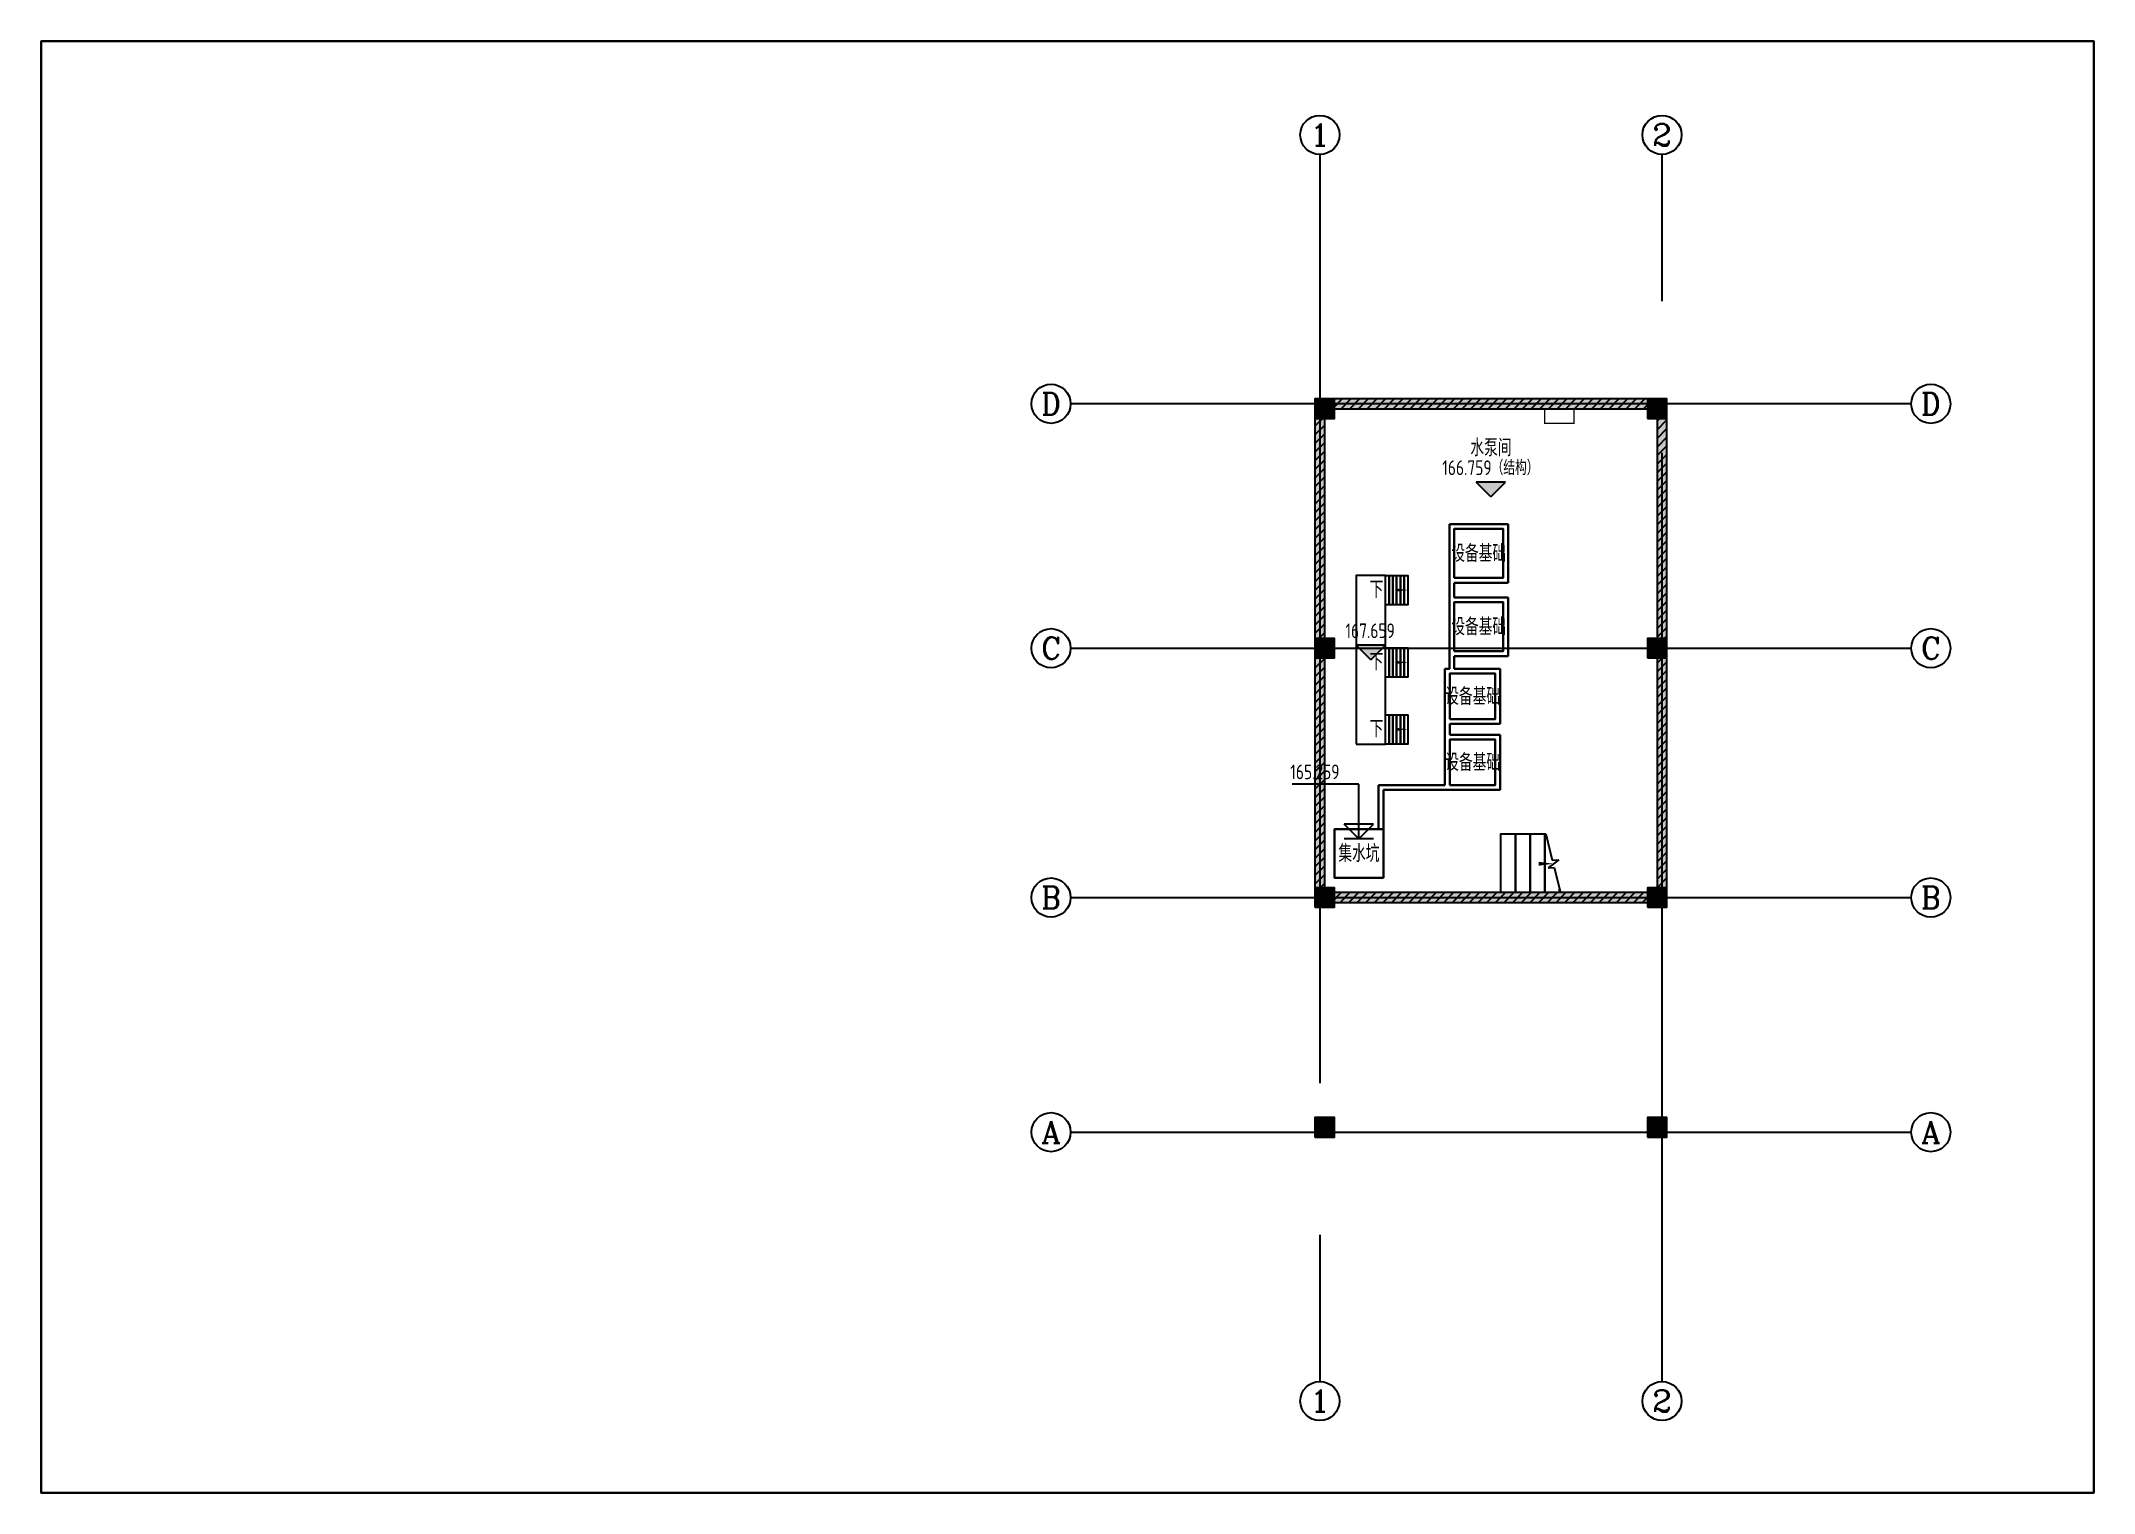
# Model space of a CAD drawing. Extents: x 0 to 126000, y 0 to 29700.
# Drawn here: x 0 to 42000, y 0 to 29700 of the extents above; entities that cross this region are included whole.
import ezdxf
from ezdxf.enums import TextEntityAlignment as Align

# ---------------------------------------------------------------- set-up
doc = ezdxf.new("R2010")
doc.units = 0
doc.header["$LTSCALE"] = 1000
doc.linetypes.add('AXIS_DASH_DOT', pattern=[1200, 800, -200, 0, -200])
doc.linetypes.add('DOTE', pattern=[2.42, 2, -0.2, 0.02, -0.2])
for name, color, linetype in [('AXIS', 3, 'Continuous'), ('AXIS_TEXT', 7, 'Continuous'), ('DIM_ELEV', 3, 'Continuous'), ('DIM_ELEV @ 1', 3, 'Continuous'), ('DOTE', 1, 'DOTE'), ('FLOOR_STEEL', 2, 'Continuous'), ('PUB_DIM', 3, 'Continuous'), ('PUB_HATCH', 8, 'Continuous'), ('STAIR', 2, 'Continuous'), ('STAIR_STEEL', 2, 'Continuous'), ('VIEW', 7, 'Continuous'), ('WALL_EXT', 4, 'Continuous'), ('YHG_文字', 7, 'Continuous'), ('YHG_柱', 4, 'Continuous'), ('YHJ_引出、索引', 3, 'Continuous'), ('YHJ_引出、索引 @ 1', 3, 'Continuous'), ('YHJ_标高', 3, 'Continuous'), ('YHJ_立面_墙线中', 2, 'Continuous'), ('房间轮廓线', 6, 'Continuous'), ('标高标注 @ 1', 7, 'Continuous'), ('水泵基础', 7, 'Continuous')]:
    doc.layers.add(name, color=color, linetype=linetype)
doc.layers.add('排水沟', color=4, linetype='Continuous', lineweight=30)
doc.layers.add('集水坑', color=4, linetype='Continuous', lineweight=30)
doc.styles.add('COMPLEX', font='COMPLEX')
doc.styles.add('HZ1', font='romans.shx', dxfattribs={"width": 0.7, "bigfont": 'hztxt.shx'})
doc.styles.add('设计文字', font='tssdeng.shx', dxfattribs={"width": 0.8, "bigfont": 'hztxt.shx'})

msp = doc.modelspace()

# ---------------------------------------------------------------- texts
at = {"layer": 'YHG_文字', "char_height": 350, "attachment_point": 5, "style": '设计文字'}
for s, insert in [('水泵间', (29663, 21380)), ('设备基础', (29413, 19220)), ('设备基础', (29413, 17720)), ('设备基础', (29288, 16295)), ('设备基础', (29288, 14945)), ('集水坑', (26963, 13080))]:
    msp.add_mtext(s, dxfattribs=dict(at, insert=insert))

# ---------------------------------------------------------------- blocks, each defined once
blk = doc.blocks.new('视图')
at = {"layer": 'VIEW'}
blk.add_lwpolyline([(0, 0), (42000, 0), (42000, 29700), (0, 29700)], close=True, dxfattribs=at)
blk.add_lwpolyline([(0, 29700), (42000, 29700), (42000, 0), (0, 0), (0, 29700)], dxfattribs=at)
at = {"layer": 'VIEW', "style": 'HZ1', "width": 0.7, "flags": 1}
blk.add_attdef('视图类型', (15, 29936), '', height=300, dxfattribs=at)
blk = doc.blocks.new('*U216')
at = {"layer": 'VIEW'}
blk.add_blockref('视图', (0, 0), dxfattribs=at)
blk = doc.blocks.new('平面_集水坑')
at = {"layer": '集水坑'}
blk.add_lwpolyline([(500, -500), (500, 500), (-500, 500), (-500, -500), (500, -500)], dxfattribs=at)
blk = doc.blocks.new('平面_钢爬梯')
at = {"layer": 'YHJ_立面_墙线中', "const_width": 30}
blk.add_lwpolyline([(-600, 0), (-600, -300), (0, -300), (0, 0)], dxfattribs=at)
blk = doc.blocks.new('平面_平台钢楼梯')
at = {"layer": 'STAIR_STEEL'}
for points in [[(-460, 300), (-383, 300), (-383, -300), (-460, -300)], [(-383, 300), (-307, 300), (-307, -300), (-383, -300)], [(-307, 300), (-230, 300), (-230, -300), (-307, -300)], [(-230, 300), (-153, 300), (-153, -300), (-230, -300)], [(-153, 300), (-77, 300), (-77, -300), (-153, -300)], [(-77, 300), (0, 300), (0, -300), (-77, -300)]]:
    blk.add_lwpolyline(points, close=True, dxfattribs=at)
at = {"layer": 'YHJ_引出、索引'}
blk.add_lwpolyline([(-460, 0, 0, 0, 0), (0, 0, 0, 60, 0), (-225, 0, 0, 0, 0)], format="xyseb", dxfattribs=at)
at = {"layer": 'YHJ_引出、索引 @ 1', "color": 7, "style": '设计文字', "width": 0.8}
blk.add_text('下', height=350, dxfattribs=at).set_placement((-782, -166))
blk = doc.blocks.new('平面_底部梯段')
at = {"layer": 'STAIR'}
for p, q in [((-1097, -514), (-1221, 0)), ((-1186, -671), (-970, -510)), ((-1051, -667), (-1186, -671)), ((-970, -510), (-1097, -514)), ((-921, -1200), (-1051, -667))]:
    blk.add_line(p, q, dxfattribs=at)
for points in [[(-1221, 0), (-1200, 0), (-1200, -70)], [(-1200, -70), (-1200, 0), (-900, 0), (-900, -1200), (-921, -1200)]]:
    blk.add_lwpolyline(points, dxfattribs=at)
for points in [[(-900, 0), (-600, 0), (-600, -1200), (-900, -1200)], [(-600, 0), (-300, 0), (-300, -1200), (-600, -1200)], [(-300, 0), (0, 0), (0, -1200), (-300, -1200)]]:
    blk.add_lwpolyline(points, close=True, dxfattribs=at)
at = {"layer": 'YHJ_引出、索引'}
blk.add_lwpolyline([(0, -591, 0, 0, 0), (-1078, -591, 0, 80, 0), (-778, -591, 0, 0, 0)], format="xyseb", dxfattribs=at)
at = {"layer": 'YHJ_引出、索引', "color": 7, "style": '设计文字', "width": 0.8}
blk.add_attdef('方向', (194, -702), '', height=350, dxfattribs=at)
blk = doc.blocks.new('_AXISO')
blk.add_circle((0, 0), 0.5)
at = {"layer": 'AXIS_TEXT', "style": 'COMPLEX', "width": 1.041667}
blk.add_attdef('A', text='', height=0.56, dxfattribs=at).set_placement((-0.25, -0.28), (0.25, -0.28), align=Align.FIT)
blk = doc.blocks.new('*U200')
at = {"layer": 'PUB_HATCH'}
blk.add_solid([(-200, -200), (200, -200), (-200, 200), (200, 200)], dxfattribs=at)
at = {"layer": 'YHG_柱'}
blk.add_lwpolyline([(-200, -200), (200, -200), (200, 200), (-200, 200)], close=True, dxfattribs=at)
blk = doc.blocks.new('标高_平面标注')
at = {"layer": 'AXIS'}
blk.add_hatch(color=256, dxfattribs=at).paths.add_polyline_path([(0, 0), (300, 300), (-300, 300)])
for p, q in [((0, 0), (-300, 300)), ((300, 300), (-300, 300)), ((0, 0), (300, 300))]:
    blk.add_line(p, q, dxfattribs=at)
at = {"layer": 'AXIS_TEXT', "style": '设计文字', "width": 0.8, "flags": 4}
blk.add_attdef('标高', text='', height=300, dxfattribs=at).set_placement((-11, 442), align=Align.CENTER)
blk = doc.blocks.new('标高_引出标注')
at = {"layer": 'YHJ_标高'}
for p, q in [((0, 1116), (-1368, 1116)), ((0, 0), (0, 1116)), ((0, 0), (-300, 300)), ((300, 300), (-300, 300)), ((300, 0), (-300, 0)), ((0, 0), (300, 300))]:
    blk.add_line(p, q, dxfattribs=at)
at = {"layer": 'DIM_ELEV', "color": 7, "style": '设计文字', "width": 0.8}
blk.add_attdef('标高', (-1404, 1220), '', height=300, dxfattribs=at)
blk = doc.blocks.new('*U219')
at = {"layer": 'PUB_DIM'}
ref = blk.add_blockref('标高_引出标注', (26963, 13380), dxfattribs=at)
ref.add_attrib('标高', '165.259', (25558, 14600), dxfattribs={"layer": 'DIM_ELEV @ 1', "color": 7, "height": 300, "style": '设计文字', "width": 0.8})

# ---------------------------------------------------------------- hatches: boundary and pattern name
at = {"layer": 'PUB_HATCH'}
h = msp.add_hatch(dxfattribs=at)
h.set_pattern_fill('ANSI31', color=256, scale=1000, style=0)
h.set_pattern_definition([(45, (0, 0), (-88.38835, 88.38835), [])])
h.paths.add_polyline_path([(26063, 12080), (33263, 12080), (33263, 22380), (26063, 22380)], flags=16)
h.paths.add_polyline_path([(26263, 12280), (26263, 22180), (33063, 22180), (33063, 12280)], flags=0)
h = msp.add_hatch(dxfattribs=at)
h.set_pattern_fill('AR-CONC', color=256, scale=50, style=0)
h.set_pattern_definition([(50, (0, 0), (358.63, -31.376), [37.5, -412.5]), (355, (0, 0), (-69.3757, 376.096), [30, -330]), (100.4514, (29.9, -2.6), (289.2544, 344.72), [31.87, -350.571]), (46.1842, (0, 100), (533.6207, -82.7596), [56.25, -618.75]), (96.6356, (44.47, 93.1), (467.331, 487.059), [47.805, -525.857]), (351.1842, (0, 100), (467.331, 487.059), [45, -495]), (21, (50, 75), (298.4535, -201.3094), [37.5, -412.5]), (326, (50, 75), (121.6577, 362.575), [30, -330]), (71.4514, (74.87, 58.22), (420.1112, 161.2656), [31.87, -350.571]), (37.5, (0, 0), (6.07993, 166.44693), [0, -326, 0, -335, 0, -331.25]), (7.5, (0, 0), (131.5348, 197.20586), [0, -191, 0, -318.5, 0, -126.25]), (327.5, (-111.5, 0), (266.9112, -11.27744), [0, -125, 0, -390, 0, -517.5]), (317.5, (-161.5, 0), (291.5931, 50.0525), [0, -162.5, 0, -259, 0, -367.5])])
h.paths.add_polyline_path([(26063, 12080), (33263, 12080), (33263, 22380), (26063, 22380)], flags=16)
h.paths.add_polyline_path([(26263, 12280), (26263, 22180), (33063, 22180), (33063, 12280)], flags=0)

# ---------------------------------------------------------------- linework, layer by layer
at = {"layer": 'AXIS', "color": 3}
for p, q in [((26163, 27380), (26163, 24380)), ((33163, 24380), (33163, 27380)), ((24063, 22280), (21063, 22280)), ((38263, 22280), (35263, 22280)), ((21063, 17280), (24063, 17280)), ((35263, 17280), (38263, 17280)), ((21063, 12180), (24063, 12180)), ((35263, 12180), (38263, 12180)), ((21063, 7380), (24063, 7380)), ((35263, 7380), (38263, 7380)), ((26163, 5280), (26163, 2280)), ((33163, 2280), (33163, 5280))]:
    msp.add_line(p, q, dxfattribs=at)
at = {"layer": 'DOTE', "color": 1, "linetype": 'AXIS_DASH_DOT', "ltscale": 0.02}
for p, q in [((26163, 24380), (26163, 5280)), ((33163, 5280), (33163, 24380)), ((35263, 22280), (24063, 22280)), ((24063, 17280), (35263, 17280)), ((24063, 12180), (35263, 12180)), ((24063, 7380), (35263, 7380))]:
    msp.add_line(p, q, dxfattribs=at)
at = {"layer": 'FLOOR_STEEL', "color": 2}
msp.add_lwpolyline([(26903, 15320), (27503, 15320), (27503, 18770), (26903, 18770)], close=True, dxfattribs=at)
at = {"layer": 'WALL_EXT', "color": 4}
for p, q in [((33263, 22380), (26063, 22380)), ((26063, 22380), (26063, 12080)), ((33263, 12080), (33263, 22380)), ((26263, 12280), (26263, 22180)), ((26263, 22180), (33063, 22180)), ((33063, 22180), (33063, 12280)), ((33063, 12280), (26263, 12280)), ((26063, 12080), (33263, 12080))]:
    msp.add_line(p, q, dxfattribs=at)
at = {"layer": '房间轮廓线', "color": 6}
msp.add_lwpolyline([(26263, 12280), (26263, 22180), (33063, 22180), (33063, 12280)], close=True, dxfattribs=at)
at = {"layer": '排水沟'}
for p, q in [((28813, 19820), (30013, 19820)), ((28813, 16860), (28813, 19820)), ((30013, 18620), (30013, 19820)), ((28913, 19720), (29913, 19720)), ((28913, 18720), (28913, 19720)), ((29913, 18720), (29913, 19720)), ((28913, 18720), (29913, 18720)), ((28913, 18620), (30013, 18620)), ((28913, 18320), (28913, 18620)), ((28913, 18320), (30013, 18320)), ((28913, 18220), (29913, 18220)), ((28913, 17220), (28913, 18220)), ((29913, 17220), (29913, 18220)), ((30013, 17120), (30013, 18320)), ((28913, 17220), (29913, 17220)), ((28723, 16860), (28813, 16860)), ((28723, 14480), (28723, 16860)), ((28913, 17120), (30013, 17120)), ((28913, 16860), (28913, 17120)), ((28913, 16860), (29853, 16860)), ((29853, 15730), (29853, 16860)), ((28823, 16760), (29753, 16760)), ((28823, 15830), (28823, 16760)), ((29753, 15830), (29753, 16760)), ((28823, 15830), (29753, 15830)), ((28823, 15730), (29853, 15730)), ((28823, 15510), (28823, 15730)), ((28823, 15510), (29853, 15510)), ((28823, 15410), (29753, 15410)), ((28823, 14480), (28823, 15410)), ((29753, 14480), (29753, 15410)), ((29853, 14380), (29853, 15510)), ((27363, 14480), (28723, 14480)), ((27363, 13580), (27363, 14480)), ((27463, 14380), (29853, 14380)), ((27463, 13580), (27463, 14380)), ((28823, 14480), (29753, 14480)), ((27363, 13580), (27463, 13580))]:
    msp.add_line(p, q, dxfattribs=at)
at = {"layer": '水泵基础'}
for points in [[(28913, 18720), (29913, 18720), (29913, 19720), (28913, 19720)], [(28913, 17220), (29913, 17220), (29913, 18220), (28913, 18220)], [(28823, 15830), (29753, 15830), (29753, 16760), (28823, 16760)], [(28823, 14480), (29753, 14480), (29753, 15410), (28823, 15410)]]:
    msp.add_lwpolyline(points, close=True, dxfattribs=at)

# ---------------------------------------------------------------- block references
at = {"layer": 'AXIS', "color": 3, "xscale": 800, "yscale": 800, "zscale": 800}
for p, values in [((26163, 27780), {'A': '1'}), ((33163, 27780), {'A': '2'}), ((20663, 22280), {'A': 'D'}), ((38663, 22280), {'A': 'D'}), ((20663, 17280), {'A': 'C'}), ((38663, 17280), {'A': 'C'}), ((20663, 12180), {'A': 'B'}), ((38663, 12180), {'A': 'B'}), ((20663, 7380), {'A': 'A'}), ((38663, 7380), {'A': 'A'}), ((26163, 1880), {'A': '1'}), ((33163, 1880), {'A': '2'})]:
    msp.add_blockref('_AXISO', p, dxfattribs=at).add_auto_attribs(values)
at = {"layer": 'FLOOR_STEEL', "color": 2}
for p in [(27963, 18470), (27963, 16990), (27963, 15620)]:
    msp.add_blockref('平面_平台钢楼梯', p, dxfattribs=at)
at = {"layer": 'PUB_DIM'}
for name, p in [('*U216', (0, 0)), ('*U200', (26263, 22180)), ('*U200', (33063, 22180)), ('*U200', (26263, 17280)), ('*U200', (33063, 17280)), ('*U219', (0, 0)), ('*U200', (26263, 12180)), ('*U200', (33063, 12180)), ('*U200', (26263, 7480)), ('*U200', (33063, 7480))]:
    msp.add_blockref(name, p, dxfattribs=at)
at = {"layer": 'PUB_DIM', "rotation": 180}
msp.add_blockref('平面_底部梯段', (29863, 12280), dxfattribs=at)
at = {"layer": 'STAIR_STEEL'}
msp.add_blockref('平面_钢爬梯', (31363, 22180), dxfattribs=at)
at = {"layer": '标高标注 @ 1'}
ref = msp.add_blockref('标高_平面标注', (29663, 20380), dxfattribs=at)
ref.add_attrib('标高', '166.759（结构）', dxfattribs={"layer": 'AXIS_TEXT', "height": 300, "style": '设计文字', "width": 0.8}).set_placement((29652, 20822), align=Align.CENTER)
ref = msp.add_blockref('标高_平面标注', (27203, 17045), dxfattribs=at)
ref.add_attrib('标高', '167.659', dxfattribs={"layer": 'AXIS_TEXT', "height": 300, "style": '设计文字', "width": 0.8}).set_placement((27192, 17487), align=Align.CENTER)
at = {"layer": '集水坑'}
msp.add_blockref('平面_集水坑', (26963, 13080), dxfattribs=at)

msp.set_redraw_order([(e.dxf.handle, doc.entitydb.next_handle()) for e in msp.query("TEXT MTEXT ATTDEF DIMENSION ARC_DIMENSION")])  # texts and dimensions are drawn at this point

doc.saveas('drawing.dxf')
